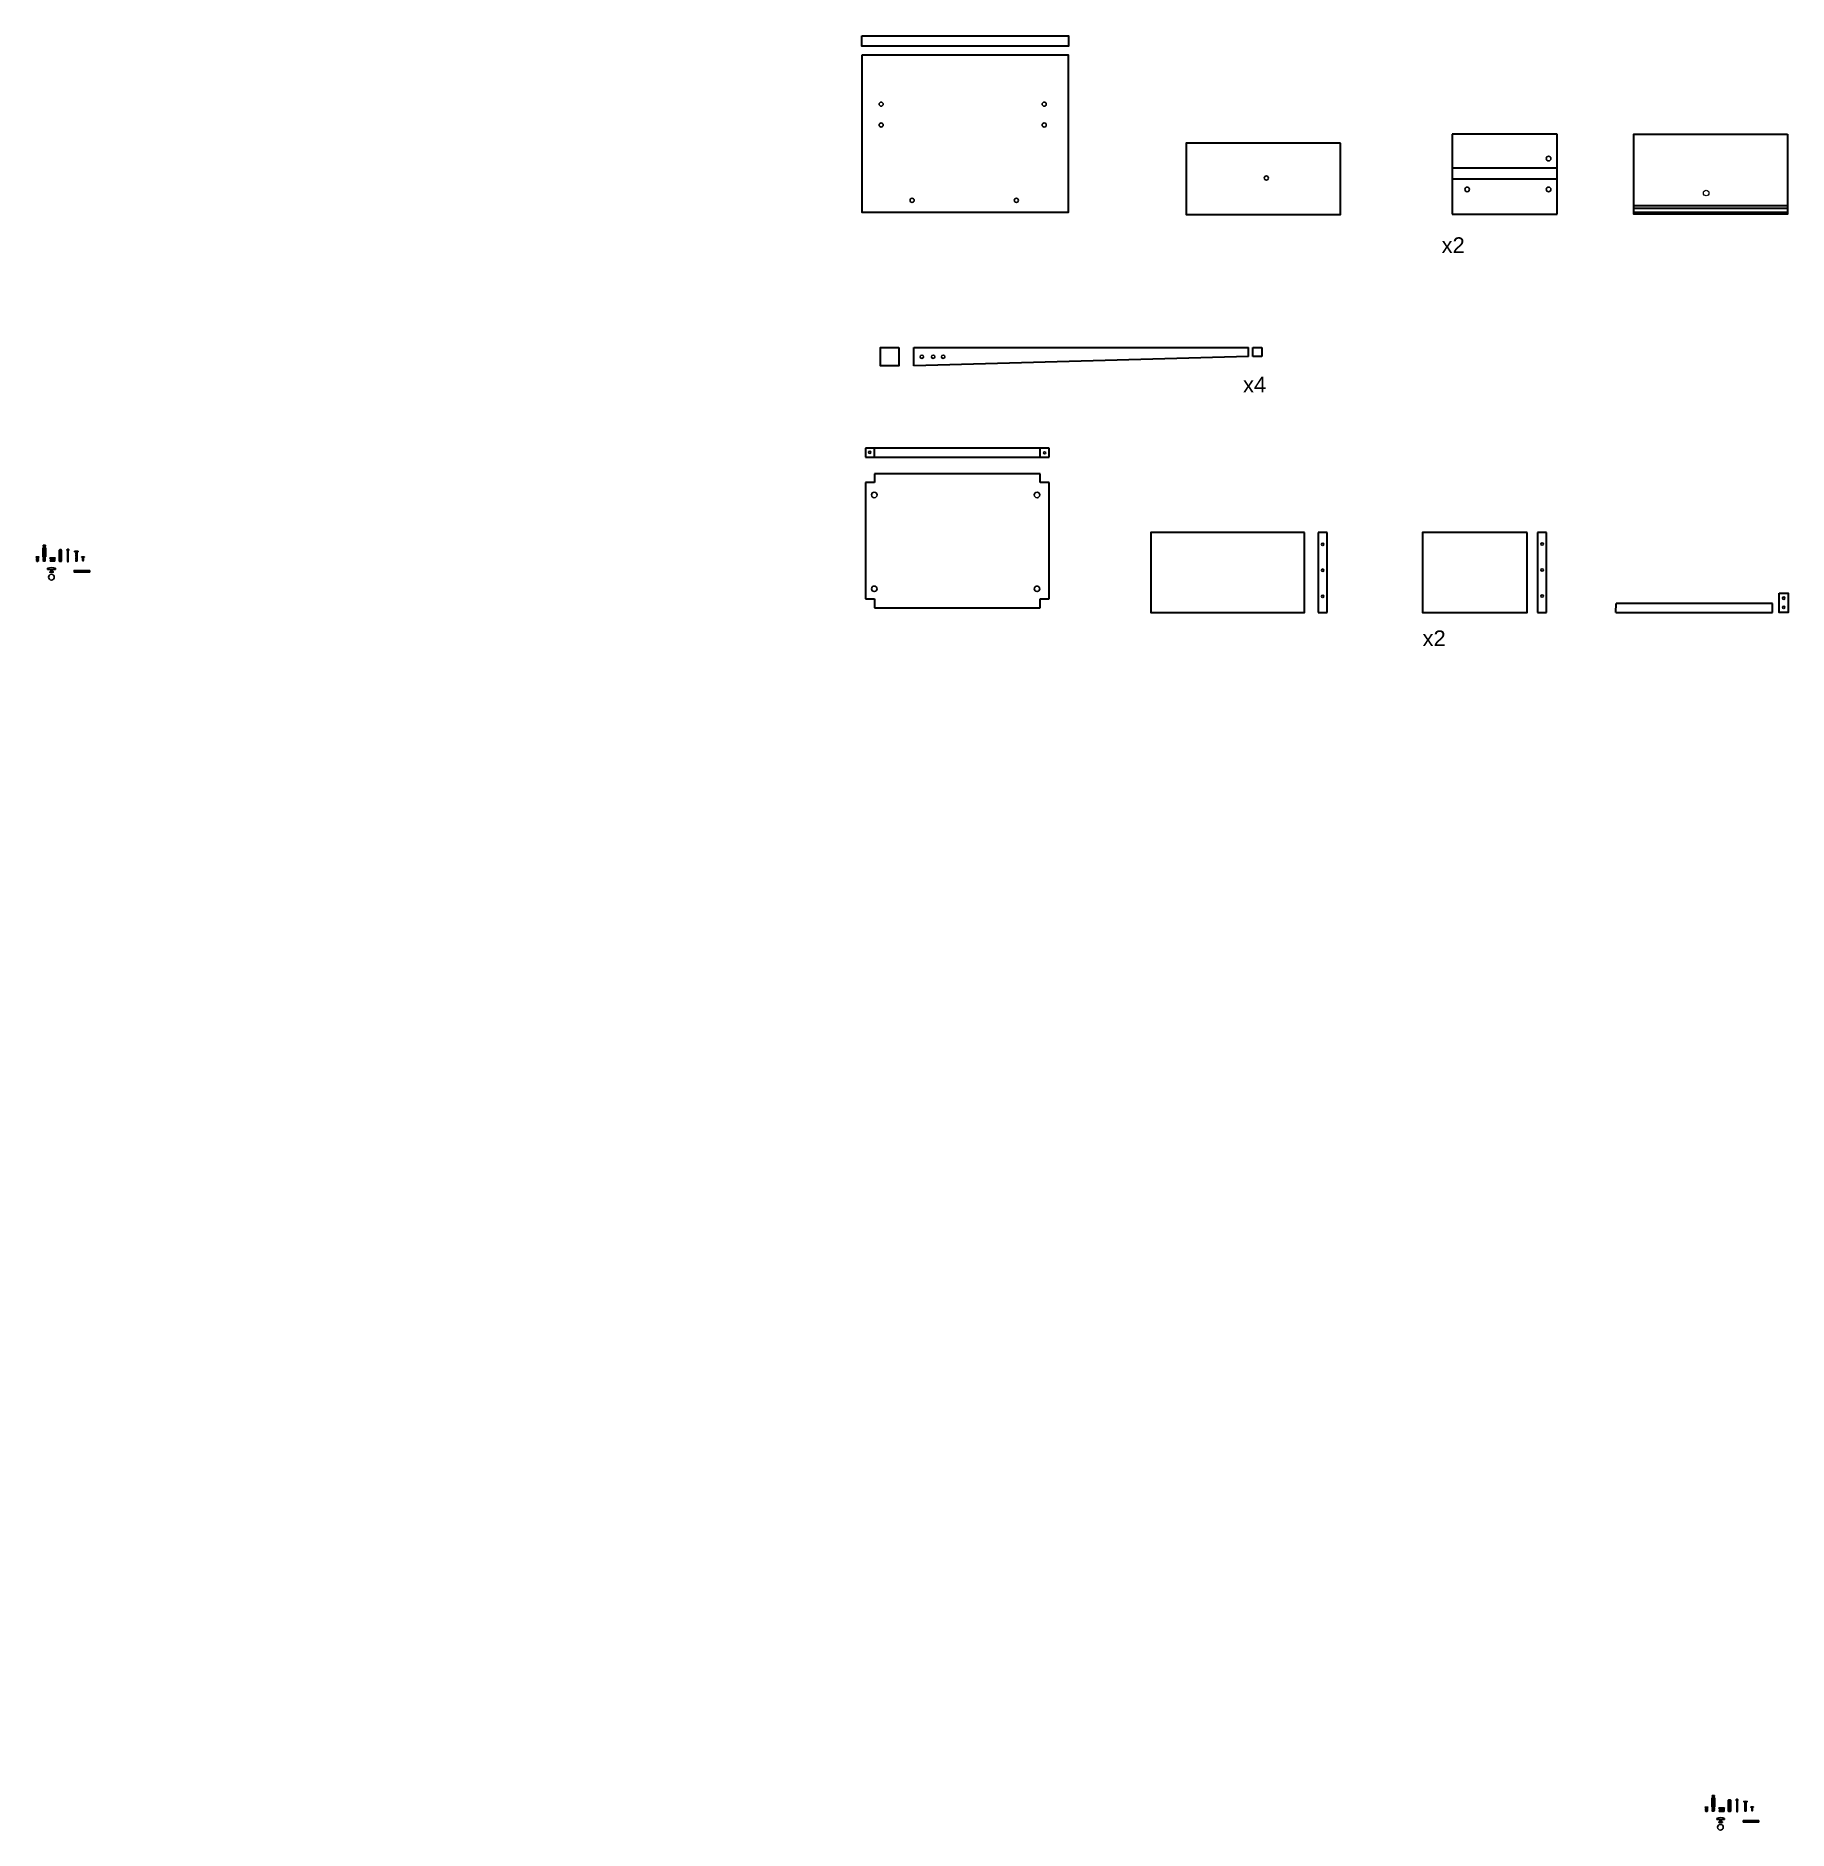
# Model space of a CAD drawing. Header units: inches. Extents: x 127 to 12054, y 222 to 18946.
# Drawn here: x 127 to 4032, y 13619 to 17616 of the extents above; entities that cross this region are included whole.
import ezdxf

# ---------------------------------------------------------------- set-up
doc = ezdxf.new("R2010")
doc.units = ezdxf.units.IN
doc.header["$MEASUREMENT"] = 0
doc.layers.add('Arredi', color=3, linetype='Continuous', lineweight=30)
doc.layers.add('Dettagli', color=210, linetype='Continuous', lineweight=5)
doc.layers.add('Testo', color=1, linetype='Continuous')
doc.layers.add('Viti', color=2, linetype='Continuous')
doc.styles.get("Standard").update_dxf_attribs({"font": 'Arial.ttf'})

msp = doc.modelspace()

# ---------------------------------------------------------------- texts
at = {"layer": 'Testo', "char_height": 35, "attachment_point": 1}
for s, insert in [('x2', (3259.935, 17167.566)), ('x4', (2817.374, 16856.957)), ('x2', (3217.442, 16291.781))]:
    msp.add_mtext_dynamic_manual_height_columns(s, width=211.5, gutter_width=175, heights=[0], dxfattribs=dict(at, insert=insert))

# ---------------------------------------------------------------- blocks, each defined once
blk = doc.blocks.new('100413')
for p, q in [((40.46, 249.33), (40.43, 249.36)), ((40.43, 249.02), (40.47, 248.98)), ((40.48, 249.38), (40.46, 249.33)), ((40.49, 249.03), (40.46, 249.33)), ((40.47, 248.98), (40.49, 249.03)), ((40.53, 249.33), (40.48, 249.38)), ((40.49, 249.03), (40.54, 248.98)), ((40.55, 249.38), (40.53, 249.33)), ((40.56, 249.03), (40.53, 249.33)), ((40.54, 248.98), (40.56, 249.03)), ((40.6, 249.33), (40.55, 249.38)), ((40.56, 249.03), (40.61, 248.98)), ((40.62, 249.38), (40.6, 249.33)), ((40.63, 249.03), (40.6, 249.33)), ((40.61, 248.98), (40.63, 249.03)), ((40.67, 249.33), (40.62, 249.38)), ((40.63, 249.03), (40.68, 248.98)), ((40.69, 249.38), (40.67, 249.33)), ((40.7, 249.03), (40.67, 249.33)), ((40.68, 248.98), (40.7, 249.03)), ((40.74, 249.33), (40.69, 249.38)), ((40.7, 249.03), (40.75, 248.98)), ((40.76, 249.38), (40.74, 249.33)), ((40.77, 249.03), (40.74, 249.33)), ((40.75, 248.98), (40.77, 249.03)), ((40.81, 249.33), (40.76, 249.38)), ((40.77, 249.03), (40.82, 248.98)), ((40.83, 249.38), (40.81, 249.33)), ((40.84, 249.03), (40.81, 249.33)), ((40.82, 248.98), (40.84, 249.03)), ((40.88, 249.33), (40.83, 249.38)), ((40.84, 249.03), (40.89, 248.98)), ((40.9, 249.38), (40.88, 249.33)), ((40.91, 249.03), (40.88, 249.33)), ((40.89, 248.98), (40.91, 249.03)), ((40.95, 249.33), (40.9, 249.38)), ((40.91, 249.03), (40.96, 248.98)), ((40.97, 249.38), (40.95, 249.33)), ((40.98, 249.03), (40.95, 249.33)), ((40.96, 248.98), (40.98, 249.03)), ((41.02, 249.33), (40.97, 249.38)), ((40.98, 249.03), (41.03, 248.98)), ((41.04, 249.38), (41.02, 249.33)), ((41.05, 249.03), (41.02, 249.33)), ((41.03, 248.98), (41.05, 249.03)), ((41.09, 249.33), (41.04, 249.38)), ((41.05, 249.03), (41.1, 248.98)), ((41.11, 249.38), (41.09, 249.33)), ((41.12, 249.03), (41.09, 249.33)), ((41.1, 248.98), (41.12, 249.03)), ((41.16, 249.33), (41.11, 249.38)), ((41.12, 249.03), (41.17, 248.98)), ((41.18, 249.38), (41.16, 249.33)), ((41.19, 249.03), (41.16, 249.33)), ((41.17, 248.98), (41.19, 249.03)), ((41.23, 249.33), (41.18, 249.38)), ((41.19, 249.03), (41.24, 248.98)), ((41.25, 249.38), (41.23, 249.33)), ((41.26, 249.03), (41.23, 249.33)), ((41.24, 248.98), (41.26, 249.03)), ((41.3, 249.33), (41.25, 249.38)), ((41.26, 249.03), (41.31, 248.98)), ((41.32, 249.38), (41.3, 249.33)), ((41.33, 249.03), (41.3, 249.33)), ((41.31, 248.98), (41.33, 249.03)), ((41.37, 249.33), (41.32, 249.38)), ((41.33, 249.03), (41.38, 248.98)), ((41.39, 249.38), (41.37, 249.33)), ((41.4, 249.03), (41.37, 249.33)), ((41.38, 248.98), (41.4, 249.03)), ((41.44, 249.33), (41.39, 249.38)), ((41.4, 249.03), (41.45, 248.98)), ((41.46, 249.38), (41.44, 249.33)), ((41.47, 249.03), (41.44, 249.33)), ((41.45, 248.98), (41.47, 249.03)), ((41.51, 249.33), (41.46, 249.38)), ((41.47, 249.03), (41.52, 248.98)), ((41.53, 249.38), (41.51, 249.33)), ((41.54, 249.03), (41.51, 249.33)), ((41.52, 248.98), (41.54, 249.03)), ((41.58, 249.33), (41.53, 249.38)), ((41.54, 249.03), (41.59, 248.98)), ((41.6, 249.38), (41.58, 249.33)), ((41.61, 249.03), (41.58, 249.33)), ((41.59, 248.98), (41.61, 249.03)), ((41.65, 249.33), (41.6, 249.38)), ((41.61, 249.03), (41.66, 248.98)), ((41.67, 249.38), (41.65, 249.33)), ((41.68, 249.03), (41.65, 249.33)), ((41.66, 248.98), (41.68, 249.03)), ((41.72, 249.33), (41.67, 249.38)), ((41.68, 249.03), (41.73, 248.98)), ((41.74, 249.38), (41.72, 249.33)), ((41.75, 249.03), (41.72, 249.33)), ((41.73, 248.98), (41.75, 249.03)), ((41.79, 249.33), (41.74, 249.38)), ((41.75, 249.03), (41.8, 248.98)), ((41.81, 249.38), (41.79, 249.33)), ((41.82, 249.03), (41.79, 249.33)), ((41.8, 248.98), (41.82, 249.03)), ((41.86, 249.33), (41.81, 249.38)), ((41.82, 249.03), (41.87, 248.98)), ((41.88, 249.38), (41.86, 249.33)), ((41.89, 249.03), (41.86, 249.33)), ((41.87, 248.98), (41.89, 249.03)), ((41.93, 249.33), (41.88, 249.38)), ((41.89, 249.03), (41.94, 248.98)), ((41.95, 249.38), (41.93, 249.33)), ((41.96, 249.03), (41.93, 249.33)), ((41.94, 248.98), (41.96, 249.03)), ((42, 249.33), (41.95, 249.38)), ((41.96, 249.03), (42.01, 248.98)), ((42.02, 249.38), (42, 249.33)), ((42.03, 249.03), (42, 249.33)), ((42.01, 248.98), (42.03, 249.03)), ((42.07, 249.33), (42.02, 249.38)), ((42.03, 249.03), (42.08, 248.98)), ((42.09, 249.38), (42.07, 249.33)), ((42.1, 249.03), (42.07, 249.33)), ((42.08, 248.98), (42.1, 249.03)), ((42.14, 249.33), (42.09, 249.38)), ((42.1, 249.03), (42.15, 248.98)), ((42.16, 249.38), (42.14, 249.33)), ((42.17, 249.03), (42.14, 249.33)), ((42.15, 248.98), (42.17, 249.03)), ((42.21, 249.33), (42.16, 249.38)), ((42.17, 249.03), (42.22, 248.98)), ((42.23, 249.38), (42.21, 249.33)), ((42.24, 249.03), (42.21, 249.33)), ((42.22, 248.98), (42.24, 249.03)), ((42.28, 249.33), (42.23, 249.38)), ((42.24, 249.03), (42.29, 248.98)), ((42.3, 249.38), (42.28, 249.33)), ((42.31, 249.03), (42.28, 249.33)), ((42.29, 248.98), (42.31, 249.03)), ((42.35, 249.33), (42.3, 249.38)), ((42.31, 249.03), (42.36, 248.98)), ((42.37, 249.38), (42.35, 249.33)), ((42.38, 249.03), (42.35, 249.33)), ((42.36, 248.98), (42.38, 249.03)), ((42.42, 249.33), (42.37, 249.38)), ((42.38, 249.03), (42.43, 248.98)), ((42.44, 249.38), (42.42, 249.33)), ((42.45, 249.03), (42.42, 249.33)), ((42.43, 248.98), (42.45, 249.03)), ((42.49, 249.33), (42.44, 249.38)), ((42.45, 249.03), (42.5, 248.98)), ((42.51, 249.38), (42.49, 249.33)), ((42.52, 249.03), (42.49, 249.33)), ((42.5, 248.98), (42.52, 249.03)), ((42.56, 249.33), (42.51, 249.38)), ((42.52, 249.03), (42.57, 248.98)), ((42.58, 249.38), (42.56, 249.33)), ((42.59, 249.03), (42.56, 249.33)), ((42.57, 248.98), (42.59, 249.03)), ((42.63, 249.33), (42.58, 249.38)), ((42.59, 249.03), (42.64, 248.98)), ((42.65, 249.38), (42.63, 249.33)), ((42.66, 249.03), (42.63, 249.33)), ((42.64, 248.98), (42.66, 249.03)), ((42.7, 249.33), (42.65, 249.38)), ((42.66, 249.03), (42.71, 248.98)), ((42.72, 249.38), (42.7, 249.33)), ((42.73, 249.03), (42.7, 249.33)), ((42.71, 248.98), (42.73, 249.03)), ((42.77, 249.33), (42.72, 249.38)), ((42.73, 249.03), (42.78, 248.98)), ((42.8, 249.03), (42.77, 249.33)), ((42.77, 249.33), (42.8, 249.33)), ((42.78, 248.98), (42.8, 249.03)), ((42.8, 249.03), (42.8, 249.03)), ((42.83, 249.3), (42.83, 249.05))]:
    blk.add_line(p, q)
blk.add_lwpolyline([(40.33, 248.75), (40.33, 249.61, -0.414214), (40.35, 249.63), (40.41, 249.63, -0.414214), (40.43, 249.61), (40.43, 248.75, -0.414214), (40.41, 248.73), (40.35, 248.73, -0.414214)], format="xyb", close=True)
for centre, radius, start, end in [((41.35, 249.18), 1.08, 161.1224, 198.8776), ((42.8, 249.3), 0.025, 0, 90), ((42.8, 249.05), 0.025, 270, 0)]:
    blk.add_arc(centre, radius, start, end)
blk = doc.blocks.new('*U51')
blk.add_lwpolyline([(0, 0), (0, 0.1), (0.05, 0), (0.12, -0.4), (0.12, -0.5), (0.07, -0.4), (0, 0)])
blk = doc.blocks.new('*U52')
at = {"color": 0, "linetype": 'ByBlock', "lineweight": -2, "transparency": 16777216}
for p in [(42.38, 270.66), (42.6, 270.66), (42.81, 270.66), (43.03, 270.66), (43.24, 270.66)]:
    blk.add_blockref('*U51', p, dxfattribs=at)
blk = doc.blocks.new('118331')
for p, q in [((40.13, 264.93), (40.13, 264.33)), ((40.13, 264.93), (40.33, 264.93)), ((40.13, 264.33), (40.33, 264.33)), ((40.33, 264.93), (40.33, 264.33)), ((40.73, 264.83), (40.33, 264.83)), ((40.73, 264.43), (40.33, 264.43)), ((40.73, 264.98), (40.73, 264.28)), ((40.73, 264.98), (42.98, 264.98)), ((40.73, 264.8), (40.73, 264.45)), ((42.98, 264.28), (40.73, 264.28)), ((40.83, 264.98), (40.83, 264.68)), ((40.83, 264.93), (42.93, 264.93)), ((40.83, 264.68), (42.93, 264.68)), ((40.83, 264.58), (40.83, 264.28)), ((40.83, 264.58), (42.93, 264.58)), ((40.83, 264.33), (42.93, 264.33)), ((42.93, 264.98), (42.93, 264.68)), ((42.93, 264.58), (42.93, 264.28)), ((42.98, 264.98), (42.98, 264.28)), ((42.98, 264.83), (43.07, 264.83)), ((43.14, 264.43), (42.98, 264.43)), ((43.12, 264.83), (43.28, 264.83)), ((43.35, 264.43), (43.19, 264.43)), ((43.33, 264.83), (43.5, 264.83)), ((43.57, 264.43), (43.4, 264.43)), ((43.55, 264.83), (43.72, 264.83)), ((43.79, 264.43), (43.62, 264.43)), ((43.77, 264.83), (43.93, 264.83)), ((44, 264.43), (43.84, 264.43)), ((43.98, 264.83), (44.08, 264.83)), ((44.08, 264.43), (44.05, 264.43)), ((44.13, 264.78), (44.13, 264.48))]:
    blk.add_line(p, q)
for centre, start, end in [((44.08, 264.78), 360, 90), ((44.08, 264.48), 270, 0)]:
    blk.add_arc(centre, 0.05, start, end)
blk.add_blockref('*U52', (0.69, -5.83))
blk = doc.blocks.new('*U61')
blk.add_lwpolyline([(0, 0), (0, 0.1), (0.05, 0), (0.12, -0.4), (0.12, -0.5), (0.07, -0.4), (0, 0)])
blk = doc.blocks.new('*U62')
at = {"color": 0, "linetype": 'ByBlock', "lineweight": -2, "transparency": 16777216}
for p in [(42.38, 270.66), (42.61, 270.66), (42.84, 270.66), (43.06, 270.66)]:
    blk.add_blockref('*U61', p, dxfattribs=at)
blk = doc.blocks.new('100347')
for p, q in [((40.13, 252.09), (40.25, 251.93)), ((40.13, 252.09), (40.13, 251.29)), ((40.25, 251.44), (40.13, 251.29)), ((40.41, 251.49), (40.38, 251.49)), ((40.57, 251.89), (40.39, 251.89)), ((40.64, 251.49), (40.46, 251.49)), ((40.79, 251.89), (40.62, 251.89)), ((40.87, 251.49), (40.69, 251.49)), ((41.02, 251.89), (40.84, 251.89)), ((41.09, 251.49), (40.92, 251.49)), ((41.16, 251.89), (41.07, 251.89)), ((41.16, 251.49), (41.14, 251.49)), ((41.21, 251.85), (41.19, 251.87)), ((41.19, 251.5), (41.21, 251.52)), ((41.23, 251.82), (41.23, 251.56))]:
    blk.add_line(p, q)
for centre, radius, start, end in [((40.38, 252.09), 0.2, 230.2432, 257.6604), ((40.38, 251.29), 0.2, 90, 129.7568), ((41.16, 251.84), 0.05, 45, 90), ((41.16, 251.54), 0.05, 270, 315), ((41.18, 251.82), 0.05, 0, 45), ((41.18, 251.56), 0.05, 315, 0)]:
    blk.add_arc(centre, radius, start, end)
blk.add_blockref('*U62', (-2.04, -18.77))
blk = doc.blocks.new('*U65')
blk.add_lwpolyline([(0.07, -0.49), (0.08, -0.44), (0.11, -0.49), (0.16, -0.79), (0.15, -0.84), (0.13, -0.79), (0.07, -0.49)])
blk = doc.blocks.new('*U66')
at = {"color": 0, "linetype": 'ByBlock', "lineweight": -2, "transparency": 16777216}
for p in [(40.63, 237.94), (40.79, 237.94), (40.94, 237.94), (41.1, 237.94), (41.26, 237.94), (41.42, 237.94), (41.58, 237.94), (41.73, 237.94), (41.89, 237.94), (42.05, 237.94), (42.21, 237.94), (42.36, 237.94), (42.52, 237.94), (42.68, 237.94), (42.84, 237.94), (43, 237.94), (43.15, 237.94), (43.31, 237.94), (43.47, 237.94), (43.63, 237.94), (43.78, 237.94), (43.94, 237.94), (44.1, 237.94), (44.26, 237.94), (44.42, 237.94), (44.57, 237.94), (44.73, 237.94), (44.89, 237.94), (45.05, 237.94), (45.2, 237.94), (45.36, 237.94), (45.52, 237.94), (45.68, 237.94)]:
    blk.add_blockref('*U65', p, dxfattribs=at)
blk = doc.blocks.new('109048')
for p, q in [((40.13, 237.5), (40.13, 237.1)), ((40.58, 237.75), (40.43, 237.75)), ((40.58, 236.85), (40.43, 236.85)), ((40.63, 237.7), (40.63, 236.9)), ((40.63, 237.45), (40.7, 237.45)), ((40.63, 237.15), (40.76, 237.15)), ((40.74, 237.45), (40.86, 237.45)), ((40.79, 237.15), (40.91, 237.15)), ((40.89, 237.45), (41.02, 237.45)), ((40.95, 237.15), (41.07, 237.15)), ((41.05, 237.45), (41.17, 237.45)), ((41.11, 237.15), (41.23, 237.15)), ((41.21, 237.45), (41.33, 237.45)), ((41.26, 237.15), (41.39, 237.15)), ((41.37, 237.45), (41.49, 237.45)), ((41.42, 237.15), (41.54, 237.15)), ((41.53, 237.45), (41.65, 237.45)), ((41.58, 237.15), (41.7, 237.15)), ((41.68, 237.45), (41.81, 237.45)), ((41.74, 237.15), (41.86, 237.15)), ((41.84, 237.45), (41.96, 237.45)), ((41.89, 237.15), (42.02, 237.15)), ((42, 237.45), (42.12, 237.45)), ((42.05, 237.15), (42.18, 237.15)), ((42.16, 237.45), (42.28, 237.45)), ((42.21, 237.15), (42.33, 237.15)), ((42.31, 237.45), (42.44, 237.45)), ((42.37, 237.15), (42.49, 237.15)), ((42.47, 237.45), (42.59, 237.45)), ((42.53, 237.15), (42.65, 237.15)), ((42.63, 237.45), (42.75, 237.45)), ((42.68, 237.15), (42.81, 237.15)), ((42.79, 237.45), (42.91, 237.45)), ((42.84, 237.15), (42.96, 237.15)), ((42.95, 237.45), (43.07, 237.45)), ((43, 237.15), (43.12, 237.15)), ((43.1, 237.45), (43.23, 237.45)), ((43.16, 237.15), (43.28, 237.15)), ((43.26, 237.45), (43.38, 237.45)), ((43.31, 237.15), (43.44, 237.15)), ((43.42, 237.45), (43.54, 237.45)), ((43.47, 237.15), (43.6, 237.15)), ((43.58, 237.45), (43.7, 237.45)), ((43.63, 237.15), (43.75, 237.15)), ((43.73, 237.45), (43.86, 237.45)), ((43.79, 237.15), (43.91, 237.15)), ((43.89, 237.45), (44.01, 237.45)), ((43.95, 237.15), (44.07, 237.15)), ((44.05, 237.45), (44.17, 237.45)), ((44.1, 237.15), (44.23, 237.15)), ((44.21, 237.45), (44.33, 237.45)), ((44.26, 237.15), (44.38, 237.15)), ((44.37, 237.45), (44.49, 237.45)), ((44.42, 237.15), (44.54, 237.15)), ((44.52, 237.45), (44.65, 237.45)), ((44.58, 237.15), (44.7, 237.15)), ((44.68, 237.45), (44.8, 237.45)), ((44.73, 237.15), (44.86, 237.15)), ((44.84, 237.45), (44.96, 237.45)), ((44.89, 237.15), (45.02, 237.15)), ((45, 237.45), (45.12, 237.45)), ((45.05, 237.15), (45.17, 237.15)), ((45.15, 237.45), (45.28, 237.45)), ((45.21, 237.15), (45.33, 237.15)), ((45.31, 237.45), (45.43, 237.45)), ((45.37, 237.15), (45.49, 237.15)), ((45.47, 237.45), (45.59, 237.45)), ((45.52, 237.15), (45.65, 237.15)), ((45.63, 237.45), (45.75, 237.45)), ((45.68, 237.15), (45.8, 237.15)), ((45.79, 237.45), (45.89, 237.45)), ((45.84, 237.15), (45.89, 237.15)), ((45.91, 237.5), (45.9, 237.45)), ((45.9, 237.45), (45.95, 237.16)), ((45.94, 237.44), (45.91, 237.5)), ((45.98, 237.17), (45.94, 237.44)), ((45.95, 237.16), (45.98, 237.11)), ((45.96, 237.44), (46.04, 237.41)), ((45.98, 237.17), (46.08, 237.2)), ((45.98, 237.11), (45.98, 237.17)), ((46.05, 237.46), (46.04, 237.41)), ((46.04, 237.41), (46.08, 237.2)), ((46.08, 237.39), (46.05, 237.46)), ((46.08, 237.39), (46.33, 237.3)), ((46.11, 237.22), (46.08, 237.39)), ((46.08, 237.2), (46.11, 237.15)), ((46.11, 237.22), (46.33, 237.3)), ((46.11, 237.15), (46.11, 237.22))]:
    blk.add_line(p, q)
for centre, radius, start, end in [((40.43, 237.45), 0.302, 89.51913, 170.09201), ((40.43, 237.15), 0.302, 189.90799, 270.48087), ((40.58, 237.7), 0.05, 0, 90), ((40.58, 236.9), 0.05, 270, 0), ((45.89, 237.25), 0.2, 88.0665, 90), ((45.89, 237.35), 0.2, 270, 287.08956), ((45.89, 237.25), 0.2, 69.44395, 77.73615)]:
    blk.add_arc(centre, radius, start, end)
blk.add_blockref('*U66', (0, 0))
blk = doc.blocks.new('101345')
for p, q in [((40.13, 264.91), (40.13, 264.61)), ((40.17, 264.99), (40.27, 265.05)), ((40.17, 264.53), (40.27, 264.47)), ((40.28, 264.46), (40.28, 265.06)), ((40.29, 264.46), (41.63, 264.46)), ((40.3, 265.06), (41.63, 265.06)), ((40.38, 264.94), (41.63, 264.94)), ((40.38, 264.82), (41.63, 264.82)), ((40.38, 264.7), (41.63, 264.7)), ((40.38, 264.58), (41.63, 264.58)), ((42.96, 265.06), (41.63, 265.06)), ((42.88, 264.94), (41.63, 264.94)), ((42.88, 264.82), (41.63, 264.82)), ((42.88, 264.7), (41.63, 264.7)), ((42.88, 264.58), (41.63, 264.58)), ((42.96, 264.46), (41.63, 264.46)), ((42.98, 264.46), (42.98, 265.06)), ((43.09, 264.99), (42.99, 265.05)), ((43.09, 264.53), (42.99, 264.47)), ((43.13, 264.91), (43.13, 264.61))]:
    blk.add_line(p, q)
for centre, radius, start, end in [((40.23, 264.91), 0.1, 123.5668, 180), ((40.23, 264.61), 0.1, 180, 236.2912), ((40.3, 265.01), 0.05, 90, 123.5668), ((40.29, 264.51), 0.05, 236.2912, 270), ((42.96, 265.01), 0.05, 56.4332, 90), ((42.96, 264.51), 0.05, 270, 303.7088), ((43.03, 264.91), 0.1, 0, 56.4332), ((43.03, 264.61), 0.1, 303.7088, 0)]:
    blk.add_arc(centre, radius, start, end)
blk = doc.blocks.new('*U68')
blk.add_lwpolyline([(0.1, -0.2), (0.06, 0), (0.04, 0.05), (0.03, 0), (0.06, -0.2), (0.09, -0.25), (0.1, -0.2)])
blk = doc.blocks.new('*U69')
at = {"color": 0, "linetype": 'ByBlock', "lineweight": -2, "transparency": 16777216}
for p in [(40.3, 254.75), (40.42, 254.75), (40.54, 254.75), (40.65, 254.75), (40.77, 254.75), (40.89, 254.75)]:
    blk.add_blockref('*U68', p, dxfattribs=at)
blk = doc.blocks.new('109049')
for p, q in [((40.43, 240.28), (40.33, 240.28)), ((40.33, 240.28), (40.33, 239.58)), ((40.43, 239.58), (40.33, 239.58)), ((40.48, 240.23), (40.48, 239.63)), ((40.52, 240.03), (40.48, 240.03)), ((40.56, 239.83), (40.48, 239.83)), ((40.64, 240.03), (40.56, 240.03)), ((40.67, 239.83), (40.59, 239.83)), ((40.75, 240.03), (40.67, 240.03)), ((40.79, 239.83), (40.71, 239.83)), ((40.87, 240.03), (40.79, 240.03)), ((40.91, 239.83), (40.83, 239.83)), ((40.99, 240.03), (40.91, 240.03)), ((41.02, 239.83), (40.94, 239.83)), ((41.11, 240.03), (41.02, 240.03)), ((41.14, 239.83), (41.06, 239.83)), ((41.22, 240.03), (41.14, 240.03)), ((41.23, 239.83), (41.18, 239.83)), ((41.32, 240.01), (41.35, 240)), ((41.37, 239.88), (41.32, 239.85)), ((41.35, 240), (41.36, 240.05)), ((41.37, 239.88), (41.35, 240)), ((41.36, 240.05), (41.38, 239.98)), ((41.4, 239.83), (41.37, 239.88)), ((41.38, 239.98), (41.48, 239.93)), ((41.38, 239.98), (41.4, 239.89)), ((41.48, 239.93), (41.4, 239.89)), ((41.4, 239.89), (41.4, 239.83))]:
    blk.add_line(p, q)
blk.add_lwpolyline([(41.26, 239.83), (41.22, 240.03), (41.23, 240.08), (41.26, 240.03), (41.29, 239.84), (41.29, 239.78), (41.26, 239.83)])
for centre, radius, start, end in [((40.43, 240.23), 0.05, 0, 90), ((40.43, 239.63), 0.05, 270, 0), ((41.23, 240.03), 0.2, 270, 277.372), ((41.23, 239.83), 0.2, 63.4349, 82.7142), ((41.23, 240.03), 0.2, 287.2449, 296.5651)]:
    blk.add_arc(centre, radius, start, end)
blk.add_blockref('*U69', (0.19, -14.72))

# ---------------------------------------------------------------- linework, layer by layer
at = {"layer": 'Arredi'}
for p, q in [((3283.498, 17397.018), (3283.498, 17218.829)), ((3517.434, 17218.829), (3517.434, 17397.018)), ((2083.89, 16921.99), (2829.832, 16921.99)), ((2083.89, 16921.99), (2151.253, 16921.99)), ((2083.89, 16880.904), (2083.89, 16921.99)), ((2839.363, 16902.26), (2839.363, 16922.26)), ((2839.363, 16922.26), (2859.363, 16922.26)), ((2859.363, 16922.26), (2859.363, 16902.26)), ((2829.832, 16901.99), (2083.89, 16880.904)), ((2859.363, 16902.26), (2839.363, 16902.26)), ((2385.414, 16698.103), (1976.414, 16698.103)), ((1976.414, 16698.103), (1976.414, 16678.103)), ((1976.414, 16678.103), (2385.414, 16678.103)), ((1996.414, 16678.103), (1996.414, 16698.103)), ((2365.414, 16678.103), (2365.414, 16698.103)), ((2385.414, 16678.103), (2385.414, 16698.103)), ((2365.414, 16640.968), (1996.414, 16640.968)), ((1996.414, 16640.968), (1996.414, 16620.968)), ((2365.414, 16620.968), (2365.414, 16640.968)), ((1976.414, 16620.968), (1976.414, 16361.968)), ((1996.414, 16620.968), (1976.414, 16620.968)), ((1976.414, 16620.968), (1976.414, 16620.968)), ((2385.414, 16620.968), (2365.414, 16620.968)), ((2385.414, 16361.968), (2385.414, 16620.968)), ((2984.782, 16509.798), (2984.782, 16331.608)), ((3004.782, 16509.798), (2984.782, 16509.798)), ((3004.782, 16331.608), (3004.782, 16509.798)), ((3473.884, 16510.254), (3473.884, 16332.065)), ((3493.884, 16510.254), (3473.884, 16510.254)), ((3493.884, 16332.065), (3493.884, 16510.254)), ((1976.414, 16361.968), (1996.414, 16361.968)), ((1996.414, 16361.968), (1996.414, 16341.968)), ((1996.414, 16361.968), (1996.414, 16341.968)), ((2365.414, 16341.968), (2365.414, 16361.968)), ((2365.414, 16361.968), (2385.414, 16361.968)), ((3648.095, 16331.968), (3648.598, 16351.968)), ((3997.065, 16351.968), (3648.598, 16351.968)), ((3997.623, 16331.968), (3997.065, 16351.968)), ((1996.414, 16341.968), (1996.414, 16341.968)), ((1996.414, 16341.968), (2365.414, 16341.968)), ((2984.782, 16331.608), (3004.782, 16331.608)), ((3473.884, 16332.065), (3493.884, 16332.065)), ((3648.095, 16331.968), (3997.623, 16331.968))]:
    msp.add_line(p, q, dxfattribs=at)
at = {"layer": 'Arredi', "color": 0}
msp.add_line((2829.832, 16901.99), (2829.832, 16921.99), dxfattribs=at)
at = {"layer": 'Arredi'}
for points in [[(1968.175, 17616.302), (2428.175, 17616.302), (2428.175, 17593.382), (1968.175, 17593.382)], [(1968.175, 17573.382), (1968.175, 17223.382), (2428.175, 17223.382), (2428.175, 17573.382)], [(3034.464, 17377.228), (2690.421, 17377.228), (2690.421, 17218.559), (3034.464, 17218.559)], [(2050.336, 16921.99), (2050.336, 16880.904), (2009.336, 16880.904), (2009.336, 16921.99)], [(2954.382, 16509.798), (2611.781, 16509.798), (2611.781, 16331.608), (2954.382, 16331.608)], [(3450.373, 16510.254), (3217.523, 16510.254), (3217.523, 16332.065), (3450.373, 16332.065)]]:
    msp.add_lwpolyline(points, close=True, dxfattribs=at)
for points in [[(3517.434, 17397.018), (3283.498, 17397.018)], [(4030.559, 17397.018), (4030.559, 17218.829), (3687.958, 17218.829), (3687.958, 17397.018)], [(3687.958, 17397.018), (3687.958, 17397.018), (4030.559, 17397.018), (4030.559, 17397.018)], [(3283.498, 17322.285), (3517.434, 17322.285)], [(3517.434, 17297.263), (3283.498, 17297.263)], [(3687.958, 17238.143), (4030.559, 17238.143)], [(3687.958, 17232.737), (4030.559, 17232.737)], [(3283.498, 17218.829), (3517.434, 17218.829)], [(4030.559, 17222.677), (3687.958, 17222.677)], [(4030.559, 17218.829), (3687.958, 17218.829)], [(4012.164, 16374.968), (4032.164, 16374.968), (4032.164, 16331.968), (4012.164, 16331.968), (4012.164, 16374.968)]]:
    msp.add_lwpolyline(points, dxfattribs=at)
at = {"layer": 'Dettagli'}
msp.add_circle((3849.493, 17266.164), 6.164, dxfattribs=at)
at = {"layer": 'Viti'}
for p, q in [((153.53, 16430.148), (153.53, 16427.872)), ((159.303, 16450.31), (159.303, 16452.835)), ((159.725, 16452.382), (159.303, 16452.382)), ((159.303, 16451.023), (159.725, 16451.023)), ((169.11, 16450.302), (159.303, 16450.31)), ((159.303, 16445.701), (159.303, 16447.525)), ((159.303, 16447.525), (169.11, 16447.525)), ((159.303, 16445.701), (169.796, 16445.701)), ((159.725, 16451.023), (159.725, 16452.382)), ((162.539, 16452.382), (162.539, 16451.023)), ((165.759, 16452.382), (165.759, 16451.023)), ((165.759, 16450.305), (165.759, 16447.525)), ((167.638, 16452.382), (169.796, 16452.382)), ((167.638, 16452.382), (167.638, 16451.023)), ((167.638, 16451.023), (169.796, 16451.023)), ((169.11, 16447.525), (169.11, 16450.302)), ((169.796, 16445.701), (169.796, 16452.835)), ((171.184, 16427.872), (171.184, 16430.155)), ((153.53, 16427.872), (171.184, 16427.872)), ((247.368, 16425.383), (247.368, 16421.724)), ((3873.046, 13645.233), (3873.046, 13642.957)), ((3873.046, 13642.957), (3890.7, 13642.957)), ((3878.819, 13665.394), (3878.819, 13667.92)), ((3879.241, 13667.466), (3878.819, 13667.466)), ((3878.819, 13666.108), (3879.241, 13666.108)), ((3888.626, 13665.387), (3878.819, 13665.394)), ((3878.819, 13660.786), (3878.819, 13662.61)), ((3878.819, 13662.61), (3888.626, 13662.61)), ((3878.819, 13660.786), (3889.312, 13660.786)), ((3879.241, 13666.108), (3879.241, 13667.466)), ((3882.056, 13667.466), (3882.056, 13666.108)), ((3885.275, 13667.466), (3885.275, 13666.108)), ((3885.275, 13665.389), (3885.275, 13662.61)), ((3887.154, 13667.466), (3889.312, 13667.466)), ((3887.154, 13667.466), (3887.154, 13666.108)), ((3887.154, 13666.108), (3889.312, 13666.108)), ((3888.626, 13662.61), (3888.626, 13665.387)), ((3889.312, 13660.786), (3889.312, 13667.92)), ((3890.7, 13642.957), (3890.7, 13645.239)), ((3966.884, 13640.468), (3966.884, 13636.808))]:
    msp.add_line(p, q, dxfattribs=at)
for points in [[(158.504, 16453.322), (170.64, 16453.322), (170.64, 16452.835), (158.504, 16452.835)], [(160.973, 16452.382), (167.11, 16452.382), (167.11, 16451.023), (160.973, 16451.023)], [(158.093, 16422.347), (166.138, 16422.347), (166.138, 16421.323), (158.093, 16421.323)], [(160.495, 16427.872), (164.038, 16427.872), (164.038, 16422.347), (160.495, 16422.347)], [(3877.61, 13637.432), (3885.654, 13637.432), (3885.654, 13636.408), (3877.61, 13636.408)], [(3878.02, 13668.407), (3890.156, 13668.407), (3890.156, 13667.92), (3878.02, 13667.92)], [(3880.012, 13642.957), (3883.554, 13642.957), (3883.554, 13637.432), (3880.012, 13637.432)], [(3880.489, 13667.466), (3886.627, 13667.466), (3886.627, 13666.108), (3880.489, 13666.108)]]:
    msp.add_lwpolyline(points, close=True, dxfattribs=at)
for points in [[(247.471, 16421.724), (212.607, 16421.724), (212.607, 16425.383), (247.368, 16425.383)], [(235.168, 16422.999), (230.822, 16422.999)], [(230.86, 16423.864), (235.13, 16423.864)], [(3966.987, 13636.808), (3932.123, 13636.808), (3932.123, 13640.468), (3966.884, 13640.468)], [(3954.684, 13638.084), (3950.338, 13638.084)], [(3950.376, 13638.948), (3954.647, 13638.948)]]:
    msp.add_lwpolyline(points, dxfattribs=at)
for centre, radius in [((2011.008, 17464.167), 4.645), ((2374.346, 17464.167), 4.645), ((2011.008, 17417.77), 4.645), ((2374.346, 17417.77), 4.645), ((3498.315, 17343.021), 5.119), ((2869.419, 17299.627), 4.645), ((3316.92, 17274.23), 5.119), ((3498.315, 17274.23), 5.119), ((2079.935, 17249.823), 4.645), ((2312.324, 17249.823), 4.645), ((2101.679, 16901.58), 3.773), ((2126.912, 16901.58), 3.773), ((2149.23, 16901.58), 3.773), ((1985.598, 16688.457), 2.466), ((2375.274, 16687.494), 2.466), ((1995.645, 16593.609), 6.147), ((2358.308, 16593.609), 6.147), ((2994.949, 16483.549), 2.66), ((3484.051, 16484.005), 2.66), ((2994.949, 16425.968), 2.66), ((3484.051, 16426.424), 2.66), ((161.819, 16410.365), 6.376), ((226.141, 16423.553), 0.488), ((240.788, 16423.553), 0.488), ((1995.645, 16384.534), 6.147), ((2358.308, 16384.534), 6.147), ((2994.949, 16367.719), 2.66), ((3484.051, 16368.175), 2.66), ((4022.466, 16363.639), 2.66), ((4022.487, 16343.119), 2.66), ((3881.335, 13625.45), 6.376), ((3945.657, 13638.638), 0.488), ((3960.304, 13638.638), 0.488)]:
    msp.add_circle(centre, radius, dxfattribs=at)
for centre, radius, start, end in [((162.365, 16409.891), 22.099, 66.478903, 113.56436), ((231.048, 16423.422), 0.48, 113.134834, 241.887615), ((234.942, 16423.422), 0.48, 298.112385, 66.865166), ((3881.881, 13624.976), 22.099, 66.478903, 113.56436), ((3950.565, 13638.507), 0.48, 113.134834, 241.887615), ((3954.458, 13638.507), 0.48, 298.112385, 66.865166)]:
    msp.add_arc(centre, radius, start, end, dxfattribs=at)

# ---------------------------------------------------------------- block references
at = {"layer": 'Viti', "rotation": 270}
for name, p, xscale, yscale, zscale in [('118331', (-2202.461, 16837.478), 8.87456312268213, 8.87456312268213, 8.87456312268213), ('101345', (-2167.648, 16827.882), 8.87456312268213, 8.87456312268213, 8.87456312268213), ('109048', (-911.682, 16660.466), 4.679501434706016, 4.679501434706016, 4.679501434706016), ('100413', (-1993.728, 16825.97), 8.87456312268213, 8.87456312268213, 8.87456312268213), ('100347', (-2102.761, 16811.593), 8.87456312268213, 8.87456312268213, 8.87456312268213), ('109049', (-1896.881, 16813.989), 8.87456312268213, 8.87456312268213, 8.87456312268213), ('100347', (1616.755, 14026.678), 8.87456312268213, 8.87456312268213, 8.87456312268213), ('118331', (1517.055, 14052.563), 8.87456312268213, 8.87456312268213, 8.87456312268213), ('101345', (1551.868, 14042.967), 8.87456312268213, 8.87456312268213, 8.87456312268213), ('109048', (2807.834, 13875.551), 4.679501434706016, 4.679501434706016, 4.679501434706016), ('100413', (1725.789, 14041.055), 8.87456312268213, 8.87456312268213, 8.87456312268213), ('109049', (1822.635, 14029.074), 8.87456312268213, 8.87456312268213, 8.87456312268213)]:
    msp.add_blockref(name, p, dxfattribs=dict(at, xscale=xscale, yscale=yscale, zscale=zscale))

msp.set_redraw_order([(e.dxf.handle, doc.entitydb.next_handle()) for e in msp.query("TEXT MTEXT ATTDEF DIMENSION ARC_DIMENSION")])  # texts and dimensions are drawn at this point

doc.saveas('drawing.dxf')
